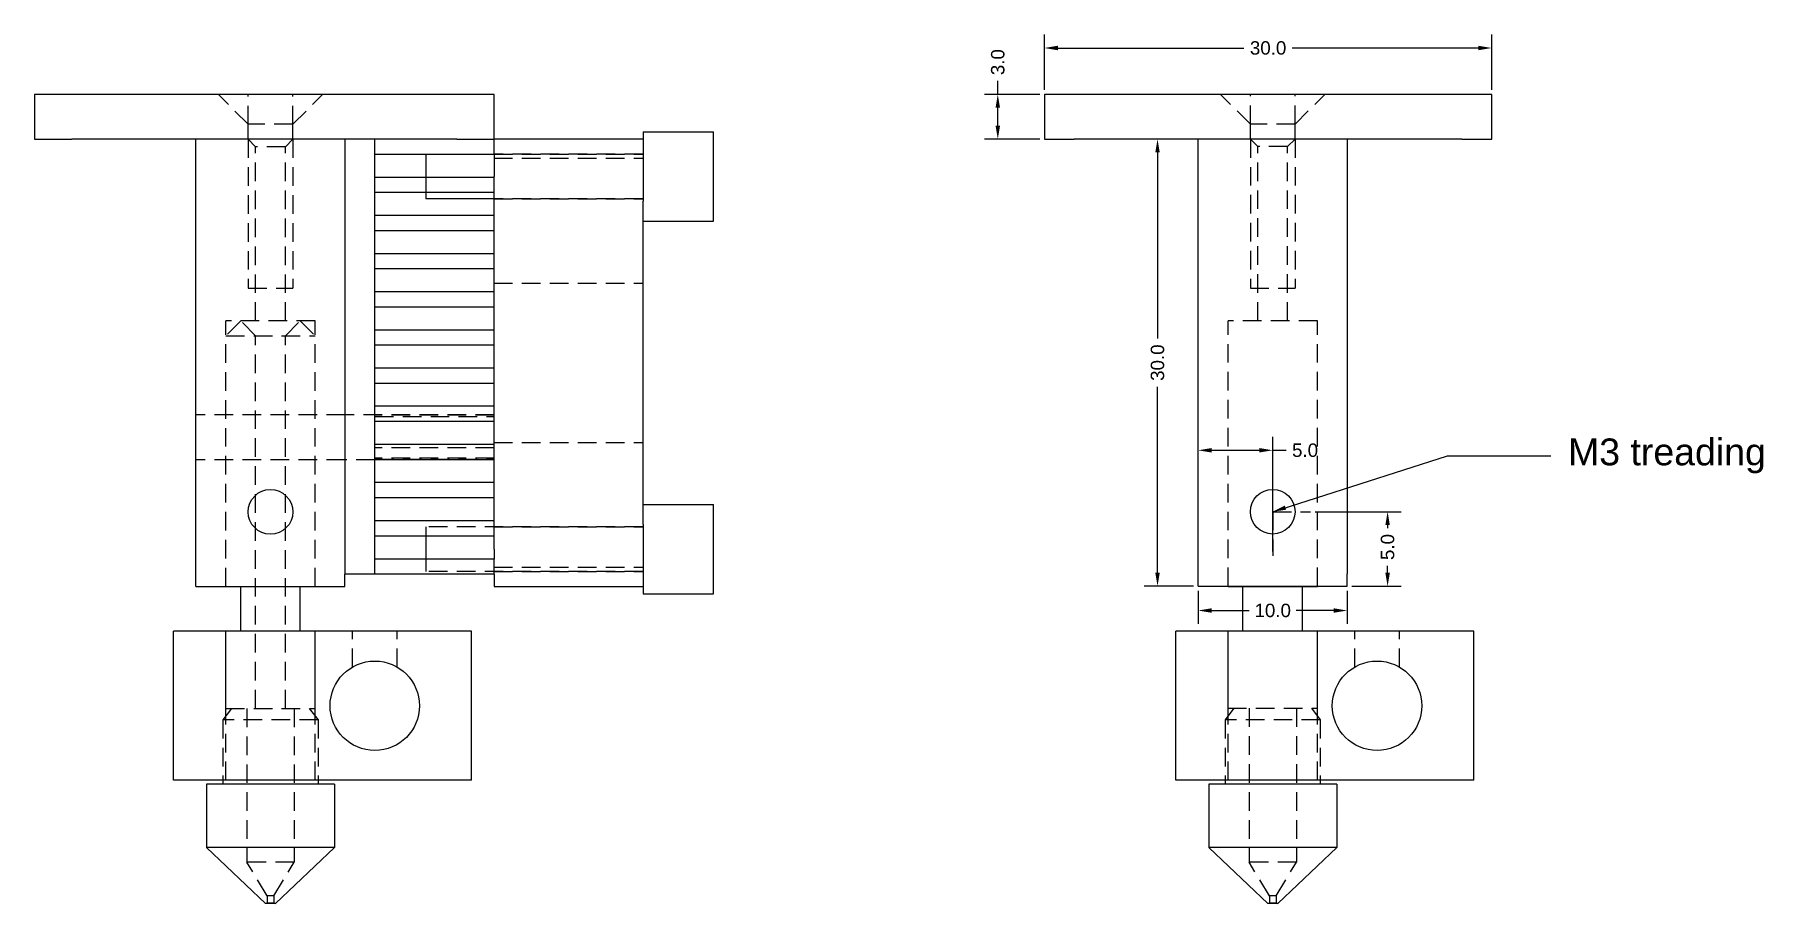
# Model space of a CAD drawing. Header units: inches. Extents: x -635 to 303, y -216 to -21.
# Drawn here: x 187.4 to 303.5, y -206.5 to -148.2 of the extents above; entities that cross this region are included whole.
import ezdxf

# ---------------------------------------------------------------- set-up
doc = ezdxf.new("R2010")
doc.units = ezdxf.units.IN
doc.header["$LTSCALE"] = 5
doc.header["$MEASUREMENT"] = 0
doc.linetypes.add('HIDDEN', pattern=[0.375, 0.25, -0.125])
for name, color, linetype in [('_dim', 1, 'Continuous'), ('PH-3C4', 16, 'HIDDEN'), ('PV-3C4', 7, 'Continuous')]:
    doc.layers.add(name, color=color, linetype=linetype)
doc.styles.get("Standard").update_dxf_attribs({"font": 'arial.ttf'})
doc.dimstyles.new('Copy of Standard', dxfattribs={"dimscale": 5, "dimtxt": 0.18, "dimasz": 0.18, "dimexe": 0.18, "dimexo": 0.0625, "dimgap": 0.09, "dimtad": 0, "dimdec": 1, "dimzin": 0, "dimdsep": 46, "dimtxsty": 'Standard', "dimcen": 0.09, "dimadec": 0, "dimazin": 0, "dimtfac": 1, "dimtdec": 1, "dimtofl": 0, "dimtmove": 0, "dimatfit": 3, "dimfxl": 1, "dimtolj": 1, "dimtzin": 0, "dimarcsym": 0})

msp = doc.modelspace()

# ---------------------------------------------------------------- texts
at = {"layer": '_dim', "insert": (289.66, -176.49), "char_height": 1.8, "attachment_point": 4}
msp.add_mtext('\\A1; M3 treading', dxfattribs=at)

# ---------------------------------------------------------------- blocks, each defined once
blk = doc.blocks.new('*U23')
at = {"layer": 'PV-3C4'}
for p, q in [((411, 0, 43.01), (413.5, 0, 43.01)), ((411, 0, 46.01), (411, 0, 43.01)), ((413.5, 0, 46.01), (411, 0, 46.01)), ((439.33, 0, 43.01), (413.5, 0, 43.01)), ((439.33, 0, 46.01), (413.5, 0, 46.01)), ((440.33, 0), (420.33, 0)), ((420.33, 0), (420.33, 0, 10)), ((440.33, 0, 10), (420.33, 0, 10)), ((421.83, 0, 13.01), (431.83, 0, 13.01)), ((421.83, 0, 13.01), (421.83, 0, 43.01)), ((431.12, 0, -4.52), (422.53, 0, -4.52)), ((431.12, 0, -0.27), (422.53, 0, -0.27)), ((426.49, 0, -8.26), (422.53, 0, -4.52)), ((422.53, 0, -0.27), (422.53, 0, -4.52)), ((423.64, 0), (423.64, 0, -0.27)), ((423.83, 0, 13), (429.83, 0, 13)), ((423.83, 0, 13), (423.83, 0, 13.01)), ((424.83, 0, 10), (424.83, 0, 13)), ((427.16, 0, -8.26), (426.49, 0, -8.26)), ((427.16, 0, -8.26), (431.12, 0, -4.52)), ((428.83, 0, 10), (428.83, 0, 13)), ((429.83, 0, 13), (429.83, 0, 13.01)), ((430.02, 0), (430.02, 0, -0.27)), ((431.12, 0, -0.27), (431.12, 0, -4.52)), ((431.83, 0, 13.01), (431.83, 0, 13.84)), ((441.83, 0, 13.84), (431.83, 0, 13.84)), ((431.83, 0, 43.01), (431.83, 0, 13.84)), ((433.83, 0, 42.01), (441.83, 0, 42.01)), ((433.83, 0, 39.45), (441.83, 0, 39.45)), ((441.83, 0, 40.45), (433.83, 0, 40.45)), ((433.83, 0, 36.89), (441.83, 0, 36.89)), ((441.83, 0, 37.89), (433.83, 0, 37.89)), ((433.83, 0, 34.33), (441.83, 0, 34.33)), ((441.83, 0, 35.33), (433.83, 0, 35.33)), ((433.83, 0, 31.77), (441.83, 0, 31.77)), ((441.83, 0, 32.77), (433.83, 0, 32.77)), ((433.83, 0, 29.21), (441.83, 0, 29.21)), ((441.83, 0, 30.21), (433.83, 0, 30.21)), ((433.83, 0, 26.65), (441.83, 0, 26.65)), ((441.83, 0, 27.65), (433.83, 0, 27.65)), ((433.83, 0, 24.09), (441.83, 0, 24.09)), ((441.83, 0, 25.09), (433.83, 0, 25.09)), ((433.83, 0, 21.53), (441.83, 0, 21.53)), ((441.83, 0, 22.53), (433.83, 0, 22.53)), ((433.83, 0, 18.97), (441.83, 0, 18.97)), ((441.83, 0, 19.97), (433.83, 0, 19.97)), ((433.83, 0, 16.4), (441.83, 0, 16.4)), ((441.83, 0, 17.4), (433.83, 0, 17.4)), ((441.83, 0, 14.84), (433.83, 0, 14.84)), ((433.83, 0, 14.84), (433.83, 0, 16.4)), ((433.83, 0, 17.4), (433.83, 0, 18.97)), ((433.83, 0, 19.97), (433.83, 0, 21.53)), ((433.83, 0, 22.53), (433.83, 0, 24.09)), ((433.83, 0, 25.09), (433.83, 0, 26.65)), ((433.83, 0, 27.65), (433.83, 0, 29.21)), ((433.83, 0, 30.21), (433.83, 0, 31.77)), ((433.83, 0, 32.77), (433.83, 0, 34.33)), ((433.83, 0, 35.33), (433.83, 0, 36.89)), ((433.83, 0, 37.89), (433.83, 0, 39.45)), ((433.83, 0, 40.45), (433.83, 0, 42.01)), ((437.26, 0, 42.01), (437.26, 0, 40.45)), ((437.26, 0, 39.45), (437.26, 0, 39.01)), ((437.26, 0, 16.4), (437.26, 0, 14.84)), ((441.83, 0, 39.01), (437.26, 0, 39.01)), ((439.33, 0, 43.01), (441.83, 0, 43.01)), ((441.83, 0, 46.01), (439.33, 0, 46.01)), ((440.33, 0), (440.33, 0, 10)), ((441.83, 0, 42.01), (441.83, 0, 43.01)), ((441.83, 0, 39.45), (441.83, 0, 40.45)), ((441.83, 0, 36.89), (441.83, 0, 37.89)), ((441.83, 0, 34.33), (441.83, 0, 35.33)), ((441.83, 0, 31.77), (441.83, 0, 32.77)), ((441.83, 0, 29.21), (441.83, 0, 30.21)), ((441.83, 0, 26.65), (441.83, 0, 27.65)), ((441.83, 0, 24.09), (441.83, 0, 25.09)), ((441.83, 0, 21.53), (441.83, 0, 22.53)), ((441.83, 0, 18.97), (441.83, 0, 19.97)), ((441.83, 0, 16.4), (441.83, 0, 17.4)), ((441.83, 0, 13.84), (441.83, 0, 14.84)), ((441.83, 0, 13.01), (451.83, 0, 13.01)), ((441.83, 0, 15.51), (441.83, 0, 14.84)), ((441.83, 0, 13.84), (441.83, 0, 13.01)), ((441.83, 0, 15.51), (441.83, 0, 40.51)), ((441.83, 0, 42.01), (441.83, 0, 40.51)), ((451.83, 0, 43.01), (441.83, 0, 43.01)), ((441.83, 0, 43.01), (441.83, 0, 46.01)), ((451.83, 0, 17.17), (451.83, 0, 38.85)), ((451.83, 0, 43.51), (451.83, 0, 38.85)), ((451.83, 0, 17.17), (451.83, 0, 12.51)), ((451.83, 0, 37.51), (456.56, 0, 37.51)), ((451.83, 0, 43.51), (456.56, 0, 43.51)), ((451.83, 0, 12.51), (456.56, 0, 12.51)), ((451.83, 0, 18.51), (456.56, 0, 18.51)), ((456.56, 0, 37.51), (456.56, 0, 43.51)), ((456.56, 0, 12.51), (456.56, 0, 18.51))]:
    blk.add_line(p, q, dxfattribs=at)
at = {"layer": 'PV-3C4', "extrusion": (0, -1, 0)}
for centre, radius in [((426.83, 18.01), 1.5), ((433.83, 5), 3)]:
    blk.add_circle(centre, radius, dxfattribs=at)
blk = doc.blocks.new('*U24')
at = {"layer": 'PH-3C4'}
for p, q in [((431.83, 0, 24.51), (421.83, 0, 24.51)), ((431.83, 0, 21.51), (421.83, 0, 21.51)), ((425.33, 0, 44.01), (423.33, 0, 46.01)), ((430.02, 0, 4.06), (423.64, 0, 4.06)), ((423.64, 0, 4.06), (423.64, 0)), ((424.22, 0, 4.82), (423.64, 0, 4.06)), ((423.83, 0, 4.82), (429.83, 0, 4.82)), ((423.83, 0, 29.82), (429.83, 0, 29.82)), ((429.83, 0, 30.82), (423.83, 0, 30.82)), ((423.83, 0), (423.83, 0, 10)), ((423.83, 0, 4.82), (423.83, 0, 10)), ((423.83, 0, 13.01), (423.83, 0, 29.82)), ((424.83, 0, 30.82), (423.83, 0, 29.82)), ((423.83, 0, 13.01), (423.83, 0, 30.82)), ((425.83, 0, 29.82), (424.83, 0, 30.82)), ((428.42, 0, -5.49), (425.24, 0, -5.49)), ((425.24, 0, 4.82), (425.24, 0, -5.49)), ((426.6, 0, -7.76), (425.24, 0, -5.49)), ((425.33, 0, 33.01), (428.33, 0, 33.01)), ((428.33, 0, 44.01), (425.33, 0, 44.01)), ((425.33, 0, 43.01), (425.33, 0, 33.01)), ((425.83, 0, 42.51), (425.33, 0, 43.01)), ((425.33, 0, 44.01), (425.33, 0, 46.01)), ((425.33, 0, 43.01), (425.33, 0, 44.01)), ((427.83, 0, 42.51), (425.83, 0, 42.51)), ((425.83, 0, 4.82), (425.83, 0, 29.82)), ((425.83, 0, 30.82), (425.83, 0, 42.51)), ((426.6, 0, -8.25), (426.49, 0, -8.26)), ((427.05, 0, -7.76), (426.6, 0, -7.76)), ((427.05, 0, -8.25), (426.6, 0, -8.25)), ((426.6, 0, -7.76), (426.6, 0, -8.25)), ((427.05, 0, -7.76), (428.42, 0, -5.49)), ((427.05, 0, -7.76), (427.05, 0, -8.25)), ((427.05, 0, -8.25), (427.16, 0, -8.26)), ((427.83, 0, 4.82), (427.83, 0, 29.82)), ((427.83, 0, 29.82), (428.83, 0, 30.82)), ((427.83, 0, 30.82), (427.83, 0, 42.51)), ((427.83, 0, 42.51), (428.33, 0, 43.01)), ((428.33, 0, 43.01), (428.33, 0, 33.01)), ((428.33, 0, 44.01), (428.33, 0, 46.01)), ((428.33, 0, 43.01), (428.33, 0, 44.01)), ((428.33, 0, 44.01), (430.33, 0, 46.01)), ((428.42, 0, 4.82), (428.42, 0, -5.49)), ((428.83, 0, 30.82), (429.83, 0, 29.82)), ((429.43, 0, 4.82), (430.02, 0, 4.06)), ((429.83, 0), (429.83, 0, 10)), ((429.83, 0, 4.82), (429.83, 0, 10)), ((429.83, 0, 13.01), (429.83, 0, 29.82)), ((429.83, 0, 13.01), (429.83, 0, 30.82)), ((430.02, 0, 4.06), (430.02, 0)), ((441.83, 0, 24.51), (431.83, 0, 24.51)), ((433.83, 0, 21.51), (431.83, 0, 21.51)), ((432.33, 0, 7.6), (432.33, 0, 10)), ((433.83, 0, 13.84), (433.83, 0, 14.84)), ((433.83, 0, 16.4), (433.83, 0, 17.4)), ((433.83, 0, 18.97), (433.83, 0, 19.97)), ((433.83, 0, 21.53), (433.83, 0, 22.53)), ((433.83, 0, 24.09), (433.83, 0, 25.09)), ((433.83, 0, 26.65), (433.83, 0, 27.65)), ((433.83, 0, 29.21), (433.83, 0, 30.21)), ((433.83, 0, 31.77), (433.83, 0, 32.77)), ((433.83, 0, 34.33), (433.83, 0, 35.33)), ((433.83, 0, 36.89), (433.83, 0, 37.89)), ((433.83, 0, 39.45), (433.83, 0, 40.45)), ((433.83, 0, 42.01), (433.83, 0, 43.01)), ((441.83, 0, 22.31), (433.83, 0, 22.31)), ((441.83, 0, 24.49), (433.83, 0, 24.49)), ((433.83, 0, 24.4), (441.83, 0, 24.4)), ((441.83, 0, 21.62), (433.83, 0, 21.62)), ((433.83, 0, 21.54), (441.83, 0, 21.54)), ((435.33, 0, 7.6), (435.33, 0, 10)), ((437.26, 0, 40.45), (437.26, 0, 39.45)), ((437.26, 0, 17.01), (437.26, 0, 16.4)), ((437.26, 0, 14.84), (437.26, 0, 14.01)), ((451.83, 0, 17.01), (437.26, 0, 17.01)), ((451.83, 0, 14.01), (437.26, 0, 14.01)), ((441.83, 0, 14.3), (451.83, 0, 14.3)), ((441.83, 0, 41.73), (451.83, 0, 41.73)), ((441.83, 0, 39.01), (451.83, 0, 39.01)), ((441.83, 0, 42.01), (451.83, 0, 42.01)), ((441.83, 0, 14.01), (451.83, 0, 14.01)), ((441.83, 0, 17.01), (451.83, 0, 17.01)), ((441.83, 0, 22.66), (451.83, 0, 22.66)), ((441.83, 0, 33.36), (451.83, 0, 33.36)), ((451.83, 0, 42.01), (441.83, 0, 42.01)), ((451.83, 0, 39.01), (441.83, 0, 39.01))]:
    blk.add_line(p, q, dxfattribs=at)
blk = doc.blocks.new('*D35')
at = {"layer": '_dim', "color": 0, "lineweight": -2, "transparency": 16777216}
for p, q in [((273.38, -180.23), (279.15, -180.23)), ((278.25, -181.13), (278.25, -181.34)), ((278.25, -184.33), (278.25, -183.87)), ((275.86, -185.23), (279.15, -185.23))]:
    blk.add_line(p, q, dxfattribs=at)
at = {"layer": '_dim', "color": 0, "transparency": 16777216}
for points in [[(278.1, -181.13), (278.4, -181.13), (278.25, -180.23)], [(278.1, -184.33), (278.4, -184.33), (278.25, -185.23)]]:
    blk.add_solid(points, dxfattribs=at)
at = {"layer": 'Defpoints', "color": 0, "transparency": 16777216}
for p in [(273.07, -180.23), (278.25, -180.23), (275.54, -185.23)]:
    blk.add_point(p, dxfattribs=at)
at = {"layer": '_dim', "color": 0, "transparency": 16777216, "insert": (278.25, -182.6), "char_height": 0.9, "attachment_point": 5, "rotation": 90}
blk.add_mtext('\\A1;5.0', dxfattribs=at)
blk = doc.blocks.new('*D36')
at = {"layer": '_dim', "color": 0, "lineweight": -2, "transparency": 16777216}
for p, q in [((265.23, -155.23), (261.91, -155.23)), ((262.81, -156.13), (262.81, -168.62)), ((262.81, -184.33), (262.81, -171.85)), ((265.23, -185.23), (261.91, -185.23))]:
    blk.add_line(p, q, dxfattribs=at)
at = {"layer": '_dim', "color": 0, "transparency": 16777216}
for points in [[(262.66, -156.13), (262.96, -156.13), (262.81, -155.23)], [(262.66, -184.33), (262.96, -184.33), (262.81, -185.23)]]:
    blk.add_solid(points, dxfattribs=at)
at = {"layer": 'Defpoints', "color": 0, "transparency": 16777216}
for p in [(262.81, -155.23), (265.54, -155.23), (265.54, -185.23)]:
    blk.add_point(p, dxfattribs=at)
at = {"layer": '_dim', "color": 0, "transparency": 16777216, "insert": (262.81, -170.23), "char_height": 0.9, "attachment_point": 5, "rotation": 90}
blk.add_mtext('\\A1;30.0', dxfattribs=at)
blk = doc.blocks.new('*D37')
at = {"layer": '_dim', "color": 0, "lineweight": -2, "transparency": 16777216}
for p, q in [((265.54, -184.92), (265.54, -175.21)), ((266.44, -176.11), (269.64, -176.11)), ((270.54, -182.89), (270.54, -175.21)), ((270.54, -176.11), (271.44, -176.11))]:
    blk.add_line(p, q, dxfattribs=at)
at = {"layer": '_dim', "color": 0, "transparency": 16777216}
for points in [[(266.44, -175.96), (266.44, -176.26), (265.54, -176.11)], [(269.64, -175.96), (269.64, -176.26), (270.54, -176.11)]]:
    blk.add_solid(points, dxfattribs=at)
at = {"layer": 'Defpoints', "color": 0, "transparency": 16777216}
for p in [(270.54, -176.11), (270.54, -183.2), (265.54, -185.23)]:
    blk.add_point(p, dxfattribs=at)
at = {"layer": '_dim', "color": 0, "transparency": 16777216, "insert": (272.71, -176.11), "char_height": 0.9, "attachment_point": 5}
blk.add_mtext('\\A1;5.0', dxfattribs=at)
blk = doc.blocks.new('*D38')
at = {"layer": '_dim', "color": 0, "lineweight": -2, "transparency": 16777216}
for p, q in [((265.54, -185.55), (265.54, -187.76)), ((275.54, -185.55), (275.54, -187.76)), ((266.44, -186.86), (268.97, -186.86)), ((274.64, -186.86), (272.12, -186.86))]:
    blk.add_line(p, q, dxfattribs=at)
at = {"layer": '_dim', "color": 0, "transparency": 16777216}
for points in [[(266.44, -186.71), (266.44, -187.01), (265.54, -186.86)], [(274.64, -186.71), (274.64, -187.01), (275.54, -186.86)]]:
    blk.add_solid(points, dxfattribs=at)
at = {"layer": 'Defpoints', "color": 0, "transparency": 16777216}
for p in [(265.54, -185.23), (275.54, -185.23), (275.54, -186.86)]:
    blk.add_point(p, dxfattribs=at)
at = {"layer": '_dim', "color": 0, "transparency": 16777216, "insert": (270.54, -186.86), "char_height": 0.9, "attachment_point": 5}
blk.add_mtext('\\A1;10.0', dxfattribs=at)
blk = doc.blocks.new('*D53')
at = {"layer": '_dim', "color": 0, "lineweight": -2, "transparency": 16777216}
for p, q in [((252.09, -152.23), (252.09, -151.33)), ((254.91, -152.23), (251.19, -152.23)), ((252.09, -154.33), (252.09, -153.13)), ((254.91, -155.23), (251.19, -155.23))]:
    blk.add_line(p, q, dxfattribs=at)
at = {"layer": '_dim', "color": 0, "transparency": 16777216}
for points in [[(251.94, -153.13), (252.24, -153.13), (252.09, -152.23)], [(251.94, -154.33), (252.24, -154.33), (252.09, -155.23)]]:
    blk.add_solid(points, dxfattribs=at)
at = {"layer": 'Defpoints', "color": 0, "transparency": 16777216}
for p in [(252.09, -152.23), (255.22, -152.23), (255.22, -155.23)]:
    blk.add_point(p, dxfattribs=at)
at = {"layer": '_dim', "color": 0, "transparency": 16777216, "insert": (252.09, -150.07), "char_height": 0.9, "attachment_point": 5, "rotation": 90}
blk.add_mtext('\\A1;3.0', dxfattribs=at)
blk = doc.blocks.new('*D54')
at = {"layer": '_dim', "color": 0, "lineweight": -2, "transparency": 16777216}
for p, q in [((255.22, -151.92), (255.22, -148.22)), ((285.24, -151.92), (285.24, -148.22)), ((256.12, -149.12), (268.61, -149.12)), ((284.34, -149.12), (271.85, -149.12))]:
    blk.add_line(p, q, dxfattribs=at)
at = {"layer": '_dim', "color": 0, "transparency": 16777216}
for points in [[(256.12, -148.97), (256.12, -149.27), (255.22, -149.12)], [(284.34, -148.97), (284.34, -149.27), (285.24, -149.12)]]:
    blk.add_solid(points, dxfattribs=at)
at = {"layer": 'Defpoints', "color": 0, "transparency": 16777216}
for p in [(285.24, -149.12), (255.22, -152.23), (285.24, -152.23)]:
    blk.add_point(p, dxfattribs=at)
at = {"layer": '_dim', "color": 0, "transparency": 16777216, "insert": (270.23, -149.12), "char_height": 0.9, "attachment_point": 5}
blk.add_mtext('\\A1;30.0', dxfattribs=at)

# ---------------------------------------------------------------- dimensions: what is measured, and where the dimension line sits
at = {"layer": '_dim'}
for base, p1, p2, picture, middle in [((285.24, -149.12), (255.22, -152.23), (285.24, -152.23), '*D54', (270.23, -149.12)), ((270.54, -176.11), (265.54, -185.23), (270.54, -183.2), '*D37', (272.71, -176.11)), ((275.54, -186.86), (265.54, -185.23), (275.54, -185.23), '*D38', (270.54, -186.86))]:
    dim = msp.add_linear_dim(base=base, p1=p1, p2=p2, dimstyle='Copy of Standard', dxfattribs=at)
    dim.commit()
    dim.dimension.update_dxf_attribs({"geometry": picture, "text_midpoint": middle})
for base, p1, p2, picture, middle in [((252.09, -152.23), (255.22, -155.23), (255.22, -152.23), '*D53', (252.09, -150.07)), ((262.81, -155.23), (265.54, -185.23), (265.54, -155.23), '*D36', (262.81, -170.23))]:
    dim = msp.add_linear_dim(base=base, p1=p1, p2=p2, angle=90, dimstyle='Copy of Standard', dxfattribs=at)
    dim.commit()
    dim.dimension.update_dxf_attribs({"geometry": picture, "text_midpoint": middle})
dim = msp.add_linear_dim(base=(278.25, -180.23), p1=(275.54, -185.23), p2=(273.07, -180.23), angle=90, dimstyle='Copy of Standard', dxfattribs=at)
dim.commit()
dim.dimension.update_dxf_attribs({"geometry": '*D35', "text_midpoint": (278.25, -182.6), "dimtype": 160})

# ---------------------------------------------------------------- linework, layer by layer
at = {"layer": 'PH-3C4', "extrusion": (2.22045e-16, 1, -1.83697e-16)}
for p, q in [((269.04, -154.23), (267.04, -152.23)), ((269.04, -154.23), (269.04, -152.23)), ((272.04, -154.23), (272.04, -152.23)), ((272.04, -154.23), (274.04, -152.23)), ((272.04, -154.23), (269.04, -154.23)), ((269.04, -155.23), (269.04, -154.23)), ((272.04, -155.23), (272.04, -154.23)), ((269.04, -155.23), (269.04, -165.23)), ((269.54, -155.73), (269.04, -155.23)), ((271.54, -155.73), (272.04, -155.23)), ((272.04, -155.23), (272.04, -165.23)), ((271.54, -155.73), (269.54, -155.73)), ((269.54, -167.42), (269.54, -155.73)), ((271.54, -167.42), (271.54, -155.73)), ((269.04, -165.23), (272.04, -165.23)), ((273.54, -167.42), (267.54, -167.42)), ((267.54, -185.23), (267.54, -167.42)), ((273.54, -185.23), (273.54, -167.42)), ((267.54, -185.23), (267.54, -168.42)), ((273.54, -185.23), (273.54, -168.42)), ((267.54, -198.25), (267.54, -188.25)), ((267.54, -193.42), (267.54, -188.25)), ((273.54, -198.25), (273.54, -188.25)), ((273.54, -193.42), (273.54, -188.25)), ((276.04, -190.65), (276.04, -188.25)), ((279.04, -190.65), (279.04, -188.25)), ((267.94, -193.42), (267.35, -194.19)), ((267.54, -193.42), (273.54, -193.42)), ((268.95, -193.42), (268.95, -203.74)), ((272.13, -193.42), (272.13, -203.74)), ((273.15, -193.42), (273.73, -194.19)), ((273.73, -194.19), (267.35, -194.19)), ((267.35, -194.19), (267.35, -198.25)), ((273.73, -194.19), (273.73, -198.25)), ((272.13, -203.74), (268.95, -203.74)), ((270.32, -206), (268.95, -203.74)), ((270.77, -206), (272.13, -203.74)), ((270.32, -206.5), (270.21, -206.51)), ((270.77, -206), (270.32, -206)), ((270.32, -206), (270.32, -206.5)), ((270.77, -206.5), (270.32, -206.5)), ((270.77, -206), (270.77, -206.5)), ((270.77, -206.5), (270.88, -206.51))]:
    msp.add_line(p, q, dxfattribs=at)
at = {"layer": 'PH-3C4'}
for points in [[(270.54, -180.23), (273.07, -180.23)], [(270.54, -180.23), (270.54, -183.2)]]:
    msp.add_lwpolyline(points, dxfattribs=at)
at = {"layer": 'PV-3C4', "extrusion": (2.22045e-16, 1, -1.83697e-16)}
for p, q in [((255.22, -152.23), (255.22, -155.23)), ((257.22, -152.23), (255.22, -152.23)), ((283.24, -152.23), (257.22, -152.23)), ((285.24, -152.23), (283.24, -152.23)), ((285.24, -155.23), (285.24, -152.23)), ((255.22, -155.23), (257.22, -155.23)), ((283.24, -155.23), (257.22, -155.23)), ((265.54, -185.23), (265.54, -155.23)), ((275.54, -155.23), (275.54, -184.4)), ((283.24, -155.23), (285.24, -155.23)), ((275.54, -185.23), (275.54, -184.4)), ((265.54, -185.23), (275.54, -185.23)), ((267.54, -185.25), (267.54, -185.23)), ((267.54, -185.25), (273.54, -185.25)), ((268.54, -188.25), (268.54, -185.25)), ((272.54, -188.25), (272.54, -185.25)), ((273.54, -185.25), (273.54, -185.23)), ((264.04, -198.25), (264.04, -188.25)), ((284.04, -188.25), (264.04, -188.25)), ((284.04, -198.25), (284.04, -188.25)), ((284.04, -198.25), (264.04, -198.25)), ((267.35, -198.25), (267.35, -198.52)), ((273.73, -198.25), (273.73, -198.52)), ((274.84, -198.52), (266.25, -198.52)), ((266.25, -198.52), (266.25, -202.77)), ((274.84, -198.52), (274.84, -202.77)), ((274.84, -202.77), (266.25, -202.77)), ((270.21, -206.51), (266.25, -202.77)), ((270.88, -206.51), (274.84, -202.77)), ((270.88, -206.51), (270.21, -206.51))]:
    msp.add_line(p, q, dxfattribs=at)
at = {"layer": 'PV-3C4'}
for centre, radius in [((270.54, -180.23), 1.5), ((277.54, -193.25), 3)]:
    msp.add_circle(centre, radius, dxfattribs=at)

# ---------------------------------------------------------------- block references
at = {"layer": 'PH-3C4', "extrusion": (2.22045e-16, 1, -1.83697e-16), "rotation": 180}
msp.add_blockref('*U24', (223.55, 0, -198.25), dxfattribs=at)
at = {"layer": 'PV-3C4', "extrusion": (2.22045e-16, 1, -1.83697e-16), "rotation": 180}
msp.add_blockref('*U23', (223.55, 0, -198.25), dxfattribs=at)

msp.set_redraw_order([(e.dxf.handle, doc.entitydb.next_handle()) for e in msp.query("TEXT MTEXT ATTDEF DIMENSION ARC_DIMENSION")])  # texts and dimensions are drawn at this point

# ---------------------------------------------------------------- leaders
at = {"layer": '_dim', "annotation_type": 0, "has_hookline": 1, "hookline_direction": 0, "text_width": 13.81}
msp.add_leader([(270.54, -180.23), (282.27, -176.49), (289.21, -176.49)], dimstyle='Copy of Standard', dxfattribs=at)

doc.saveas('drawing.dxf')
